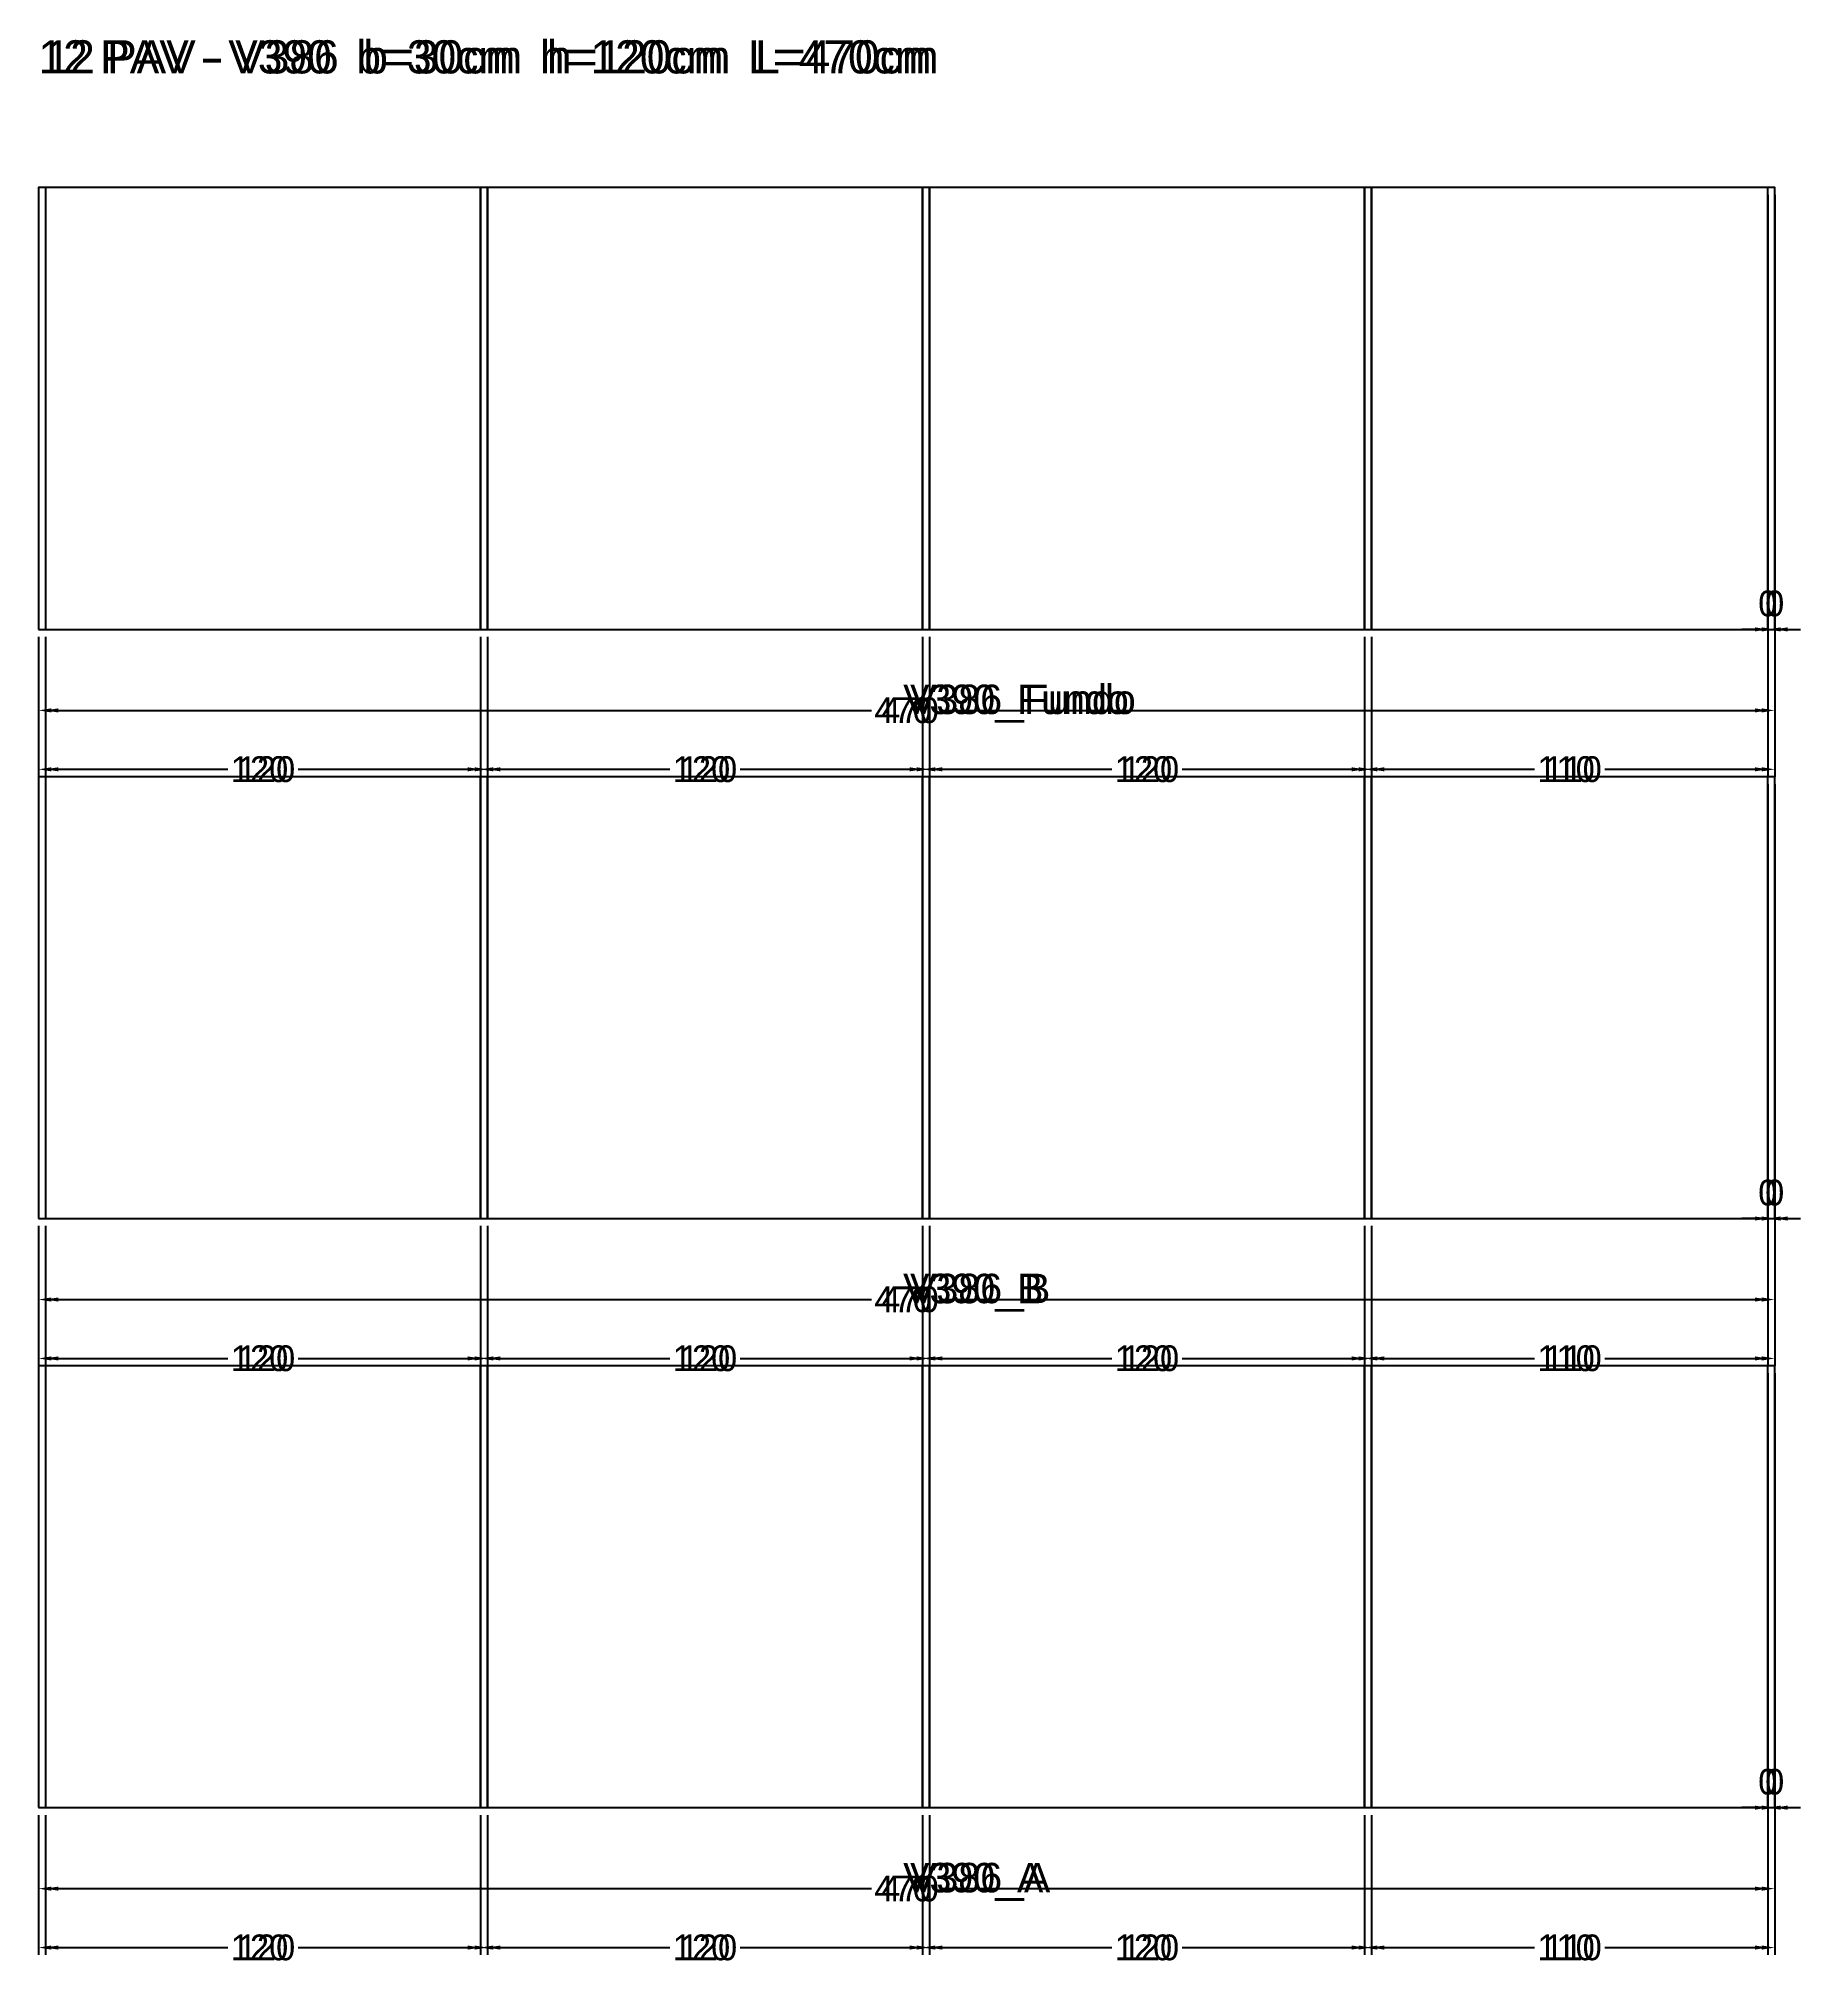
# Model space of a CAD drawing. Header units: metres. Extents: x 180 to 6304, y -9808 to 1664.
# Drawn here: x 4247 to 4725, y -2580 to -2057 of the extents above; entities that cross this region are included whole.
import ezdxf

# ---------------------------------------------------------------- set-up
doc = ezdxf.new("R2010")
doc.units = ezdxf.units.M
doc.layers.add('COTA', color=3, linetype='Continuous')
doc.dimstyles.new('COTA_VIG', dxfattribs={"dimtxt": 7, "dimasz": 3.5, "dimexe": 2, "dimexo": 2, "dimgap": 1.5, "dimtad": 1, "dimdec": 1, "dimcen": 2.5, "dimclrd": 3, "dimclre": 3, "dimclrt": 3, "dimazin": 3, "dimtfac": 1, "dimtmove": 0, "dimatfit": 3})

msp = doc.modelspace()

# ---------------------------------------------------------------- texts
at = {"layer": 'NOMENCLATURA', "char_height": 9, "attachment_point": 1}
for s, insert in [('12 PAV - V390  b=30cm  h=120cm  L=470cm', (4246.84, -2057.74)), ('12 PAV - V386  b=30cm  h=120cm  L=470cm', (4248.73, -2057.74))]:
    msp.add_mtext(s, dxfattribs=dict(at, insert=insert))
at = {"layer": 'Texto Secao', "char_height": 8, "attachment_point": 1}
for s, insert in [('V390_Fundo', (4481.59, -2232.74)), ('V386_Fundo', (4483.48, -2232.74)), ('V390_B', (4481.59, -2392.74)), ('V386_B', (4483.48, -2392.74)), ('V390_A', (4481.59, -2552.74)), ('V386_A', (4483.48, -2552.74))]:
    msp.add_mtext(s, dxfattribs=dict(at, insert=insert))

# ---------------------------------------------------------------- blocks, each defined once
blk = doc.blocks.new('_CLOSEDFILLED')
at = {"color": 0, "linetype": 'BYBLOCK'}
blk.add_solid([(-1, 0.16), (0, 0), (-1, -0.16)], dxfattribs=at)
blk = doc.blocks.new('*D1351')
at = {"color": 3}
for p, q in [((4248.73, -2539.74), (4248.73, -2561.74)), ((4718.23, -2539.74), (4718.23, -2561.74)), ((4252.23, -2559.74), (4472.98, -2559.74)), ((4493.98, -2559.74), (4714.73, -2559.74))]:
    blk.add_line(p, q, dxfattribs=at)
at = {"layer": 'Defpoints'}
for p in [(4248.73, -2537.74), (4718.23, -2537.74), (4248.73, -2559.74)]:
    blk.add_point(p, dxfattribs=at)
at = {"layer": 'COTA', "color": 3, "xscale": 3.5, "yscale": 3.5, "rotation": 180}
blk.add_blockref('_CLOSEDFILLED', (4248.73, -2559.74), dxfattribs=at)
at = {"layer": 'COTA', "color": 3, "xscale": 3.5, "yscale": 3.5}
blk.add_blockref('_CLOSEDFILLED', (4718.23, -2559.74), dxfattribs=at)
at = {"layer": 'COTA', "color": 3, "insert": (4483.48, -2559.74), "char_height": 7, "attachment_point": 5}
blk.add_mtext('470', dxfattribs=at)
blk = doc.blocks.new('*D1352')
at = {"color": 3}
for p, q in [((4248.73, -2539.74), (4248.73, -2577.74)), ((4368.73, -2539.74), (4368.73, -2577.74)), ((4252.23, -2575.74), (4298.23, -2575.74)), ((4319.23, -2575.74), (4365.23, -2575.74))]:
    blk.add_line(p, q, dxfattribs=at)
at = {"layer": 'Defpoints'}
for p in [(4248.73, -2537.74), (4368.73, -2537.74), (4248.73, -2575.74)]:
    blk.add_point(p, dxfattribs=at)
at = {"layer": 'COTA', "color": 3, "xscale": 3.5, "yscale": 3.5, "rotation": 180}
blk.add_blockref('_CLOSEDFILLED', (4248.73, -2575.74), dxfattribs=at)
at = {"layer": 'COTA', "color": 3, "xscale": 3.5, "yscale": 3.5}
blk.add_blockref('_CLOSEDFILLED', (4368.73, -2575.74), dxfattribs=at)
at = {"layer": 'COTA', "color": 3, "insert": (4308.73, -2575.74), "char_height": 7, "attachment_point": 5}
blk.add_mtext('120', dxfattribs=at)
blk = doc.blocks.new('*D1353')
at = {"color": 3}
for p, q in [((4368.73, -2539.74), (4368.73, -2577.74)), ((4488.73, -2539.74), (4488.73, -2577.74)), ((4372.23, -2575.74), (4418.23, -2575.74)), ((4439.23, -2575.74), (4485.23, -2575.74))]:
    blk.add_line(p, q, dxfattribs=at)
at = {"layer": 'Defpoints'}
for p in [(4368.73, -2537.74), (4488.73, -2537.74), (4368.73, -2575.74)]:
    blk.add_point(p, dxfattribs=at)
at = {"layer": 'COTA', "color": 3, "xscale": 3.5, "yscale": 3.5, "rotation": 180}
blk.add_blockref('_CLOSEDFILLED', (4368.73, -2575.74), dxfattribs=at)
at = {"layer": 'COTA', "color": 3, "xscale": 3.5, "yscale": 3.5}
blk.add_blockref('_CLOSEDFILLED', (4488.73, -2575.74), dxfattribs=at)
at = {"layer": 'COTA', "color": 3, "insert": (4428.73, -2575.74), "char_height": 7, "attachment_point": 5}
blk.add_mtext('120', dxfattribs=at)
blk = doc.blocks.new('*D1354')
at = {"color": 3}
for p, q in [((4488.73, -2539.74), (4488.73, -2577.74)), ((4608.73, -2539.74), (4608.73, -2577.74)), ((4492.23, -2575.74), (4538.23, -2575.74)), ((4559.23, -2575.74), (4605.23, -2575.74))]:
    blk.add_line(p, q, dxfattribs=at)
at = {"layer": 'Defpoints'}
for p in [(4488.73, -2537.74), (4608.73, -2537.74), (4488.73, -2575.74)]:
    blk.add_point(p, dxfattribs=at)
at = {"layer": 'COTA', "color": 3, "xscale": 3.5, "yscale": 3.5, "rotation": 180}
blk.add_blockref('_CLOSEDFILLED', (4488.73, -2575.74), dxfattribs=at)
at = {"layer": 'COTA', "color": 3, "xscale": 3.5, "yscale": 3.5}
blk.add_blockref('_CLOSEDFILLED', (4608.73, -2575.74), dxfattribs=at)
at = {"layer": 'COTA', "color": 3, "insert": (4548.73, -2575.74), "char_height": 7, "attachment_point": 5}
blk.add_mtext('120', dxfattribs=at)
blk = doc.blocks.new('*D1355')
at = {"color": 3}
for p, q in [((4608.73, -2539.74), (4608.73, -2577.74)), ((4718.23, -2539.74), (4718.23, -2577.74)), ((4612.23, -2575.74), (4652.98, -2575.74)), ((4673.98, -2575.74), (4714.73, -2575.74))]:
    blk.add_line(p, q, dxfattribs=at)
at = {"layer": 'Defpoints'}
for p in [(4608.73, -2537.74), (4718.23, -2537.74), (4608.73, -2575.74)]:
    blk.add_point(p, dxfattribs=at)
at = {"layer": 'COTA', "color": 3, "xscale": 3.5, "yscale": 3.5, "rotation": 180}
blk.add_blockref('_CLOSEDFILLED', (4608.73, -2575.74), dxfattribs=at)
at = {"layer": 'COTA', "color": 3, "xscale": 3.5, "yscale": 3.5}
blk.add_blockref('_CLOSEDFILLED', (4718.23, -2575.74), dxfattribs=at)
at = {"layer": 'COTA', "color": 3, "insert": (4663.48, -2575.74), "char_height": 7, "attachment_point": 5}
blk.add_mtext('110', dxfattribs=at)
blk = doc.blocks.new('*D1357')
at = {"color": 3}
for p, q in [((4248.73, -2379.74), (4248.73, -2401.74)), ((4718.23, -2379.74), (4718.23, -2401.74)), ((4252.23, -2399.74), (4472.98, -2399.74)), ((4493.98, -2399.74), (4714.73, -2399.74))]:
    blk.add_line(p, q, dxfattribs=at)
at = {"layer": 'Defpoints'}
for p in [(4248.73, -2377.74), (4718.23, -2377.74), (4248.73, -2399.74)]:
    blk.add_point(p, dxfattribs=at)
at = {"layer": 'COTA', "color": 3, "xscale": 3.5, "yscale": 3.5, "rotation": 180}
blk.add_blockref('_CLOSEDFILLED', (4248.73, -2399.74), dxfattribs=at)
at = {"layer": 'COTA', "color": 3, "xscale": 3.5, "yscale": 3.5}
blk.add_blockref('_CLOSEDFILLED', (4718.23, -2399.74), dxfattribs=at)
at = {"layer": 'COTA', "color": 3, "insert": (4483.48, -2399.74), "char_height": 7, "attachment_point": 5}
blk.add_mtext('470', dxfattribs=at)
blk = doc.blocks.new('*D1358')
at = {"color": 3}
for p, q in [((4248.73, -2379.74), (4248.73, -2417.74)), ((4368.73, -2379.74), (4368.73, -2417.74)), ((4252.23, -2415.74), (4298.23, -2415.74)), ((4319.23, -2415.74), (4365.23, -2415.74))]:
    blk.add_line(p, q, dxfattribs=at)
at = {"layer": 'Defpoints'}
for p in [(4248.73, -2377.74), (4368.73, -2377.74), (4248.73, -2415.74)]:
    blk.add_point(p, dxfattribs=at)
at = {"layer": 'COTA', "color": 3, "xscale": 3.5, "yscale": 3.5, "rotation": 180}
blk.add_blockref('_CLOSEDFILLED', (4248.73, -2415.74), dxfattribs=at)
at = {"layer": 'COTA', "color": 3, "xscale": 3.5, "yscale": 3.5}
blk.add_blockref('_CLOSEDFILLED', (4368.73, -2415.74), dxfattribs=at)
at = {"layer": 'COTA', "color": 3, "insert": (4308.73, -2415.74), "char_height": 7, "attachment_point": 5}
blk.add_mtext('120', dxfattribs=at)
blk = doc.blocks.new('*D1359')
at = {"color": 3}
for p, q in [((4368.73, -2379.74), (4368.73, -2417.74)), ((4488.73, -2379.74), (4488.73, -2417.74)), ((4372.23, -2415.74), (4418.23, -2415.74)), ((4439.23, -2415.74), (4485.23, -2415.74))]:
    blk.add_line(p, q, dxfattribs=at)
at = {"layer": 'Defpoints'}
for p in [(4368.73, -2377.74), (4488.73, -2377.74), (4368.73, -2415.74)]:
    blk.add_point(p, dxfattribs=at)
at = {"layer": 'COTA', "color": 3, "xscale": 3.5, "yscale": 3.5, "rotation": 180}
blk.add_blockref('_CLOSEDFILLED', (4368.73, -2415.74), dxfattribs=at)
at = {"layer": 'COTA', "color": 3, "xscale": 3.5, "yscale": 3.5}
blk.add_blockref('_CLOSEDFILLED', (4488.73, -2415.74), dxfattribs=at)
at = {"layer": 'COTA', "color": 3, "insert": (4428.73, -2415.74), "char_height": 7, "attachment_point": 5}
blk.add_mtext('120', dxfattribs=at)
blk = doc.blocks.new('*D1360')
at = {"color": 3}
for p, q in [((4488.73, -2379.74), (4488.73, -2417.74)), ((4608.73, -2379.74), (4608.73, -2417.74)), ((4492.23, -2415.74), (4538.23, -2415.74)), ((4559.23, -2415.74), (4605.23, -2415.74))]:
    blk.add_line(p, q, dxfattribs=at)
at = {"layer": 'Defpoints'}
for p in [(4488.73, -2377.74), (4608.73, -2377.74), (4488.73, -2415.74)]:
    blk.add_point(p, dxfattribs=at)
at = {"layer": 'COTA', "color": 3, "xscale": 3.5, "yscale": 3.5, "rotation": 180}
blk.add_blockref('_CLOSEDFILLED', (4488.73, -2415.74), dxfattribs=at)
at = {"layer": 'COTA', "color": 3, "xscale": 3.5, "yscale": 3.5}
blk.add_blockref('_CLOSEDFILLED', (4608.73, -2415.74), dxfattribs=at)
at = {"layer": 'COTA', "color": 3, "insert": (4548.73, -2415.74), "char_height": 7, "attachment_point": 5}
blk.add_mtext('120', dxfattribs=at)
blk = doc.blocks.new('*D1361')
at = {"color": 3}
for p, q in [((4608.73, -2379.74), (4608.73, -2417.74)), ((4718.23, -2379.74), (4718.23, -2417.74)), ((4612.23, -2415.74), (4652.98, -2415.74)), ((4673.98, -2415.74), (4714.73, -2415.74))]:
    blk.add_line(p, q, dxfattribs=at)
at = {"layer": 'Defpoints'}
for p in [(4608.73, -2377.74), (4718.23, -2377.74), (4608.73, -2415.74)]:
    blk.add_point(p, dxfattribs=at)
at = {"layer": 'COTA', "color": 3, "xscale": 3.5, "yscale": 3.5, "rotation": 180}
blk.add_blockref('_CLOSEDFILLED', (4608.73, -2415.74), dxfattribs=at)
at = {"layer": 'COTA', "color": 3, "xscale": 3.5, "yscale": 3.5}
blk.add_blockref('_CLOSEDFILLED', (4718.23, -2415.74), dxfattribs=at)
at = {"layer": 'COTA', "color": 3, "insert": (4663.48, -2415.74), "char_height": 7, "attachment_point": 5}
blk.add_mtext('110', dxfattribs=at)
blk = doc.blocks.new('*D1363')
at = {"color": 3}
for p, q in [((4248.73, -2219.74), (4248.73, -2241.74)), ((4718.23, -2219.74), (4718.23, -2241.74)), ((4252.23, -2239.74), (4472.98, -2239.74)), ((4493.98, -2239.74), (4714.73, -2239.74))]:
    blk.add_line(p, q, dxfattribs=at)
at = {"layer": 'Defpoints'}
for p in [(4248.73, -2217.74), (4718.23, -2217.74), (4248.73, -2239.74)]:
    blk.add_point(p, dxfattribs=at)
at = {"layer": 'COTA', "color": 3, "xscale": 3.5, "yscale": 3.5, "rotation": 180}
blk.add_blockref('_CLOSEDFILLED', (4248.73, -2239.74), dxfattribs=at)
at = {"layer": 'COTA', "color": 3, "xscale": 3.5, "yscale": 3.5}
blk.add_blockref('_CLOSEDFILLED', (4718.23, -2239.74), dxfattribs=at)
at = {"layer": 'COTA', "color": 3, "insert": (4483.48, -2239.74), "char_height": 7, "attachment_point": 5}
blk.add_mtext('470', dxfattribs=at)
blk = doc.blocks.new('*D1364')
at = {"color": 3}
for p, q in [((4248.73, -2219.74), (4248.73, -2257.74)), ((4368.73, -2219.74), (4368.73, -2257.74)), ((4252.23, -2255.74), (4298.23, -2255.74)), ((4319.23, -2255.74), (4365.23, -2255.74))]:
    blk.add_line(p, q, dxfattribs=at)
at = {"layer": 'Defpoints'}
for p in [(4248.73, -2217.74), (4368.73, -2217.74), (4248.73, -2255.74)]:
    blk.add_point(p, dxfattribs=at)
at = {"layer": 'COTA', "color": 3, "xscale": 3.5, "yscale": 3.5, "rotation": 180}
blk.add_blockref('_CLOSEDFILLED', (4248.73, -2255.74), dxfattribs=at)
at = {"layer": 'COTA', "color": 3, "xscale": 3.5, "yscale": 3.5}
blk.add_blockref('_CLOSEDFILLED', (4368.73, -2255.74), dxfattribs=at)
at = {"layer": 'COTA', "color": 3, "insert": (4308.73, -2255.74), "char_height": 7, "attachment_point": 5}
blk.add_mtext('120', dxfattribs=at)
blk = doc.blocks.new('*D1365')
at = {"color": 3}
for p, q in [((4368.73, -2219.74), (4368.73, -2257.74)), ((4488.73, -2219.74), (4488.73, -2257.74)), ((4372.23, -2255.74), (4418.23, -2255.74)), ((4439.23, -2255.74), (4485.23, -2255.74))]:
    blk.add_line(p, q, dxfattribs=at)
at = {"layer": 'Defpoints'}
for p in [(4368.73, -2217.74), (4488.73, -2217.74), (4368.73, -2255.74)]:
    blk.add_point(p, dxfattribs=at)
at = {"layer": 'COTA', "color": 3, "xscale": 3.5, "yscale": 3.5, "rotation": 180}
blk.add_blockref('_CLOSEDFILLED', (4368.73, -2255.74), dxfattribs=at)
at = {"layer": 'COTA', "color": 3, "xscale": 3.5, "yscale": 3.5}
blk.add_blockref('_CLOSEDFILLED', (4488.73, -2255.74), dxfattribs=at)
at = {"layer": 'COTA', "color": 3, "insert": (4428.73, -2255.74), "char_height": 7, "attachment_point": 5}
blk.add_mtext('120', dxfattribs=at)
blk = doc.blocks.new('*D1366')
at = {"color": 3}
for p, q in [((4488.73, -2219.74), (4488.73, -2257.74)), ((4608.73, -2219.74), (4608.73, -2257.74)), ((4492.23, -2255.74), (4538.23, -2255.74)), ((4559.23, -2255.74), (4605.23, -2255.74))]:
    blk.add_line(p, q, dxfattribs=at)
at = {"layer": 'Defpoints'}
for p in [(4488.73, -2217.74), (4608.73, -2217.74), (4488.73, -2255.74)]:
    blk.add_point(p, dxfattribs=at)
at = {"layer": 'COTA', "color": 3, "xscale": 3.5, "yscale": 3.5, "rotation": 180}
blk.add_blockref('_CLOSEDFILLED', (4488.73, -2255.74), dxfattribs=at)
at = {"layer": 'COTA', "color": 3, "xscale": 3.5, "yscale": 3.5}
blk.add_blockref('_CLOSEDFILLED', (4608.73, -2255.74), dxfattribs=at)
at = {"layer": 'COTA', "color": 3, "insert": (4548.73, -2255.74), "char_height": 7, "attachment_point": 5}
blk.add_mtext('120', dxfattribs=at)
blk = doc.blocks.new('*D1367')
at = {"color": 3}
for p, q in [((4608.73, -2219.74), (4608.73, -2257.74)), ((4718.23, -2219.74), (4718.23, -2257.74)), ((4612.23, -2255.74), (4652.98, -2255.74)), ((4673.98, -2255.74), (4714.73, -2255.74))]:
    blk.add_line(p, q, dxfattribs=at)
at = {"layer": 'Defpoints'}
for p in [(4608.73, -2217.74), (4718.23, -2217.74), (4608.73, -2255.74)]:
    blk.add_point(p, dxfattribs=at)
at = {"layer": 'COTA', "color": 3, "xscale": 3.5, "yscale": 3.5, "rotation": 180}
blk.add_blockref('_CLOSEDFILLED', (4608.73, -2255.74), dxfattribs=at)
at = {"layer": 'COTA', "color": 3, "xscale": 3.5, "yscale": 3.5}
blk.add_blockref('_CLOSEDFILLED', (4718.23, -2255.74), dxfattribs=at)
at = {"layer": 'COTA', "color": 3, "insert": (4663.48, -2255.74), "char_height": 7, "attachment_point": 5}
blk.add_mtext('110', dxfattribs=at)
blk = doc.blocks.new('*D1393')
at = {"color": 3}
for p, q in [((4246.84, -2539.74), (4246.84, -2561.74)), ((4716.34, -2539.74), (4716.34, -2561.74)), ((4250.34, -2559.74), (4471.09, -2559.74)), ((4492.09, -2559.74), (4712.84, -2559.74))]:
    blk.add_line(p, q, dxfattribs=at)
at = {"layer": 'Defpoints'}
for p in [(4246.84, -2537.74), (4716.34, -2537.74), (4246.84, -2559.74)]:
    blk.add_point(p, dxfattribs=at)
at = {"layer": 'COTA', "color": 3, "xscale": 3.5, "yscale": 3.5, "rotation": 180}
blk.add_blockref('_CLOSEDFILLED', (4246.84, -2559.74), dxfattribs=at)
at = {"layer": 'COTA', "color": 3, "xscale": 3.5, "yscale": 3.5}
blk.add_blockref('_CLOSEDFILLED', (4716.34, -2559.74), dxfattribs=at)
at = {"layer": 'COTA', "color": 3, "insert": (4481.59, -2559.74), "char_height": 7, "attachment_point": 5}
blk.add_mtext('470', dxfattribs=at)
blk = doc.blocks.new('*D1394')
at = {"color": 3}
for p, q in [((4246.84, -2539.74), (4246.84, -2577.74)), ((4366.84, -2539.74), (4366.84, -2577.74)), ((4250.34, -2575.74), (4296.34, -2575.74)), ((4317.34, -2575.74), (4363.34, -2575.74))]:
    blk.add_line(p, q, dxfattribs=at)
at = {"layer": 'Defpoints'}
for p in [(4246.84, -2537.74), (4366.84, -2537.74), (4246.84, -2575.74)]:
    blk.add_point(p, dxfattribs=at)
at = {"layer": 'COTA', "color": 3, "xscale": 3.5, "yscale": 3.5, "rotation": 180}
blk.add_blockref('_CLOSEDFILLED', (4246.84, -2575.74), dxfattribs=at)
at = {"layer": 'COTA', "color": 3, "xscale": 3.5, "yscale": 3.5}
blk.add_blockref('_CLOSEDFILLED', (4366.84, -2575.74), dxfattribs=at)
at = {"layer": 'COTA', "color": 3, "insert": (4306.84, -2575.74), "char_height": 7, "attachment_point": 5}
blk.add_mtext('120', dxfattribs=at)
blk = doc.blocks.new('*D1395')
at = {"color": 3}
for p, q in [((4366.84, -2539.74), (4366.84, -2577.74)), ((4486.84, -2539.74), (4486.84, -2577.74)), ((4370.34, -2575.74), (4416.34, -2575.74)), ((4437.34, -2575.74), (4483.34, -2575.74))]:
    blk.add_line(p, q, dxfattribs=at)
at = {"layer": 'Defpoints'}
for p in [(4366.84, -2537.74), (4486.84, -2537.74), (4366.84, -2575.74)]:
    blk.add_point(p, dxfattribs=at)
at = {"layer": 'COTA', "color": 3, "xscale": 3.5, "yscale": 3.5, "rotation": 180}
blk.add_blockref('_CLOSEDFILLED', (4366.84, -2575.74), dxfattribs=at)
at = {"layer": 'COTA', "color": 3, "xscale": 3.5, "yscale": 3.5}
blk.add_blockref('_CLOSEDFILLED', (4486.84, -2575.74), dxfattribs=at)
at = {"layer": 'COTA', "color": 3, "insert": (4426.84, -2575.74), "char_height": 7, "attachment_point": 5}
blk.add_mtext('120', dxfattribs=at)
blk = doc.blocks.new('*D1396')
at = {"color": 3}
for p, q in [((4486.84, -2539.74), (4486.84, -2577.74)), ((4606.84, -2539.74), (4606.84, -2577.74)), ((4490.34, -2575.74), (4536.34, -2575.74)), ((4557.34, -2575.74), (4603.34, -2575.74))]:
    blk.add_line(p, q, dxfattribs=at)
at = {"layer": 'Defpoints'}
for p in [(4486.84, -2537.74), (4606.84, -2537.74), (4486.84, -2575.74)]:
    blk.add_point(p, dxfattribs=at)
at = {"layer": 'COTA', "color": 3, "xscale": 3.5, "yscale": 3.5, "rotation": 180}
blk.add_blockref('_CLOSEDFILLED', (4486.84, -2575.74), dxfattribs=at)
at = {"layer": 'COTA', "color": 3, "xscale": 3.5, "yscale": 3.5}
blk.add_blockref('_CLOSEDFILLED', (4606.84, -2575.74), dxfattribs=at)
at = {"layer": 'COTA', "color": 3, "insert": (4546.84, -2575.74), "char_height": 7, "attachment_point": 5}
blk.add_mtext('120', dxfattribs=at)
blk = doc.blocks.new('*D1397')
at = {"color": 3}
for p, q in [((4606.84, -2539.74), (4606.84, -2577.74)), ((4716.34, -2539.74), (4716.34, -2577.74)), ((4610.34, -2575.74), (4651.09, -2575.74)), ((4672.09, -2575.74), (4712.84, -2575.74))]:
    blk.add_line(p, q, dxfattribs=at)
at = {"layer": 'Defpoints'}
for p in [(4606.84, -2537.74), (4716.34, -2537.74), (4606.84, -2575.74)]:
    blk.add_point(p, dxfattribs=at)
at = {"layer": 'COTA', "color": 3, "xscale": 3.5, "yscale": 3.5, "rotation": 180}
blk.add_blockref('_CLOSEDFILLED', (4606.84, -2575.74), dxfattribs=at)
at = {"layer": 'COTA', "color": 3, "xscale": 3.5, "yscale": 3.5}
blk.add_blockref('_CLOSEDFILLED', (4716.34, -2575.74), dxfattribs=at)
at = {"layer": 'COTA', "color": 3, "insert": (4661.59, -2575.74), "char_height": 7, "attachment_point": 5}
blk.add_mtext('110', dxfattribs=at)
blk = doc.blocks.new('*D1399')
at = {"color": 3}
for p, q in [((4246.84, -2379.74), (4246.84, -2401.74)), ((4716.34, -2379.74), (4716.34, -2401.74)), ((4250.34, -2399.74), (4471.09, -2399.74)), ((4492.09, -2399.74), (4712.84, -2399.74))]:
    blk.add_line(p, q, dxfattribs=at)
at = {"layer": 'Defpoints'}
for p in [(4246.84, -2377.74), (4716.34, -2377.74), (4246.84, -2399.74)]:
    blk.add_point(p, dxfattribs=at)
at = {"layer": 'COTA', "color": 3, "xscale": 3.5, "yscale": 3.5, "rotation": 180}
blk.add_blockref('_CLOSEDFILLED', (4246.84, -2399.74), dxfattribs=at)
at = {"layer": 'COTA', "color": 3, "xscale": 3.5, "yscale": 3.5}
blk.add_blockref('_CLOSEDFILLED', (4716.34, -2399.74), dxfattribs=at)
at = {"layer": 'COTA', "color": 3, "insert": (4481.59, -2399.74), "char_height": 7, "attachment_point": 5}
blk.add_mtext('470', dxfattribs=at)
blk = doc.blocks.new('*D1400')
at = {"color": 3}
for p, q in [((4246.84, -2379.74), (4246.84, -2417.74)), ((4366.84, -2379.74), (4366.84, -2417.74)), ((4250.34, -2415.74), (4296.34, -2415.74)), ((4317.34, -2415.74), (4363.34, -2415.74))]:
    blk.add_line(p, q, dxfattribs=at)
at = {"layer": 'Defpoints'}
for p in [(4246.84, -2377.74), (4366.84, -2377.74), (4246.84, -2415.74)]:
    blk.add_point(p, dxfattribs=at)
at = {"layer": 'COTA', "color": 3, "xscale": 3.5, "yscale": 3.5, "rotation": 180}
blk.add_blockref('_CLOSEDFILLED', (4246.84, -2415.74), dxfattribs=at)
at = {"layer": 'COTA', "color": 3, "xscale": 3.5, "yscale": 3.5}
blk.add_blockref('_CLOSEDFILLED', (4366.84, -2415.74), dxfattribs=at)
at = {"layer": 'COTA', "color": 3, "insert": (4306.84, -2415.74), "char_height": 7, "attachment_point": 5}
blk.add_mtext('120', dxfattribs=at)
blk = doc.blocks.new('*D1401')
at = {"color": 3}
for p, q in [((4366.84, -2379.74), (4366.84, -2417.74)), ((4486.84, -2379.74), (4486.84, -2417.74)), ((4370.34, -2415.74), (4416.34, -2415.74)), ((4437.34, -2415.74), (4483.34, -2415.74))]:
    blk.add_line(p, q, dxfattribs=at)
at = {"layer": 'Defpoints'}
for p in [(4366.84, -2377.74), (4486.84, -2377.74), (4366.84, -2415.74)]:
    blk.add_point(p, dxfattribs=at)
at = {"layer": 'COTA', "color": 3, "xscale": 3.5, "yscale": 3.5, "rotation": 180}
blk.add_blockref('_CLOSEDFILLED', (4366.84, -2415.74), dxfattribs=at)
at = {"layer": 'COTA', "color": 3, "xscale": 3.5, "yscale": 3.5}
blk.add_blockref('_CLOSEDFILLED', (4486.84, -2415.74), dxfattribs=at)
at = {"layer": 'COTA', "color": 3, "insert": (4426.84, -2415.74), "char_height": 7, "attachment_point": 5}
blk.add_mtext('120', dxfattribs=at)
blk = doc.blocks.new('*D1402')
at = {"color": 3}
for p, q in [((4486.84, -2379.74), (4486.84, -2417.74)), ((4606.84, -2379.74), (4606.84, -2417.74)), ((4490.34, -2415.74), (4536.34, -2415.74)), ((4557.34, -2415.74), (4603.34, -2415.74))]:
    blk.add_line(p, q, dxfattribs=at)
at = {"layer": 'Defpoints'}
for p in [(4486.84, -2377.74), (4606.84, -2377.74), (4486.84, -2415.74)]:
    blk.add_point(p, dxfattribs=at)
at = {"layer": 'COTA', "color": 3, "xscale": 3.5, "yscale": 3.5, "rotation": 180}
blk.add_blockref('_CLOSEDFILLED', (4486.84, -2415.74), dxfattribs=at)
at = {"layer": 'COTA', "color": 3, "xscale": 3.5, "yscale": 3.5}
blk.add_blockref('_CLOSEDFILLED', (4606.84, -2415.74), dxfattribs=at)
at = {"layer": 'COTA', "color": 3, "insert": (4546.84, -2415.74), "char_height": 7, "attachment_point": 5}
blk.add_mtext('120', dxfattribs=at)
blk = doc.blocks.new('*D1403')
at = {"color": 3}
for p, q in [((4606.84, -2379.74), (4606.84, -2417.74)), ((4716.34, -2379.74), (4716.34, -2417.74)), ((4610.34, -2415.74), (4651.09, -2415.74)), ((4672.09, -2415.74), (4712.84, -2415.74))]:
    blk.add_line(p, q, dxfattribs=at)
at = {"layer": 'Defpoints'}
for p in [(4606.84, -2377.74), (4716.34, -2377.74), (4606.84, -2415.74)]:
    blk.add_point(p, dxfattribs=at)
at = {"layer": 'COTA', "color": 3, "xscale": 3.5, "yscale": 3.5, "rotation": 180}
blk.add_blockref('_CLOSEDFILLED', (4606.84, -2415.74), dxfattribs=at)
at = {"layer": 'COTA', "color": 3, "xscale": 3.5, "yscale": 3.5}
blk.add_blockref('_CLOSEDFILLED', (4716.34, -2415.74), dxfattribs=at)
at = {"layer": 'COTA', "color": 3, "insert": (4661.59, -2415.74), "char_height": 7, "attachment_point": 5}
blk.add_mtext('110', dxfattribs=at)
blk = doc.blocks.new('*D1405')
at = {"color": 3}
for p, q in [((4246.84, -2219.74), (4246.84, -2241.74)), ((4716.34, -2219.74), (4716.34, -2241.74)), ((4250.34, -2239.74), (4471.09, -2239.74)), ((4492.09, -2239.74), (4712.84, -2239.74))]:
    blk.add_line(p, q, dxfattribs=at)
at = {"layer": 'Defpoints'}
for p in [(4246.84, -2217.74), (4716.34, -2217.74), (4246.84, -2239.74)]:
    blk.add_point(p, dxfattribs=at)
at = {"layer": 'COTA', "color": 3, "xscale": 3.5, "yscale": 3.5, "rotation": 180}
blk.add_blockref('_CLOSEDFILLED', (4246.84, -2239.74), dxfattribs=at)
at = {"layer": 'COTA', "color": 3, "xscale": 3.5, "yscale": 3.5}
blk.add_blockref('_CLOSEDFILLED', (4716.34, -2239.74), dxfattribs=at)
at = {"layer": 'COTA', "color": 3, "insert": (4481.59, -2239.74), "char_height": 7, "attachment_point": 5}
blk.add_mtext('470', dxfattribs=at)
blk = doc.blocks.new('*D1406')
at = {"color": 3}
for p, q in [((4246.84, -2219.74), (4246.84, -2257.74)), ((4366.84, -2219.74), (4366.84, -2257.74)), ((4250.34, -2255.74), (4296.34, -2255.74)), ((4317.34, -2255.74), (4363.34, -2255.74))]:
    blk.add_line(p, q, dxfattribs=at)
at = {"layer": 'Defpoints'}
for p in [(4246.84, -2217.74), (4366.84, -2217.74), (4246.84, -2255.74)]:
    blk.add_point(p, dxfattribs=at)
at = {"layer": 'COTA', "color": 3, "xscale": 3.5, "yscale": 3.5, "rotation": 180}
blk.add_blockref('_CLOSEDFILLED', (4246.84, -2255.74), dxfattribs=at)
at = {"layer": 'COTA', "color": 3, "xscale": 3.5, "yscale": 3.5}
blk.add_blockref('_CLOSEDFILLED', (4366.84, -2255.74), dxfattribs=at)
at = {"layer": 'COTA', "color": 3, "insert": (4306.84, -2255.74), "char_height": 7, "attachment_point": 5}
blk.add_mtext('120', dxfattribs=at)
blk = doc.blocks.new('*D1407')
at = {"color": 3}
for p, q in [((4366.84, -2219.74), (4366.84, -2257.74)), ((4486.84, -2219.74), (4486.84, -2257.74)), ((4370.34, -2255.74), (4416.34, -2255.74)), ((4437.34, -2255.74), (4483.34, -2255.74))]:
    blk.add_line(p, q, dxfattribs=at)
at = {"layer": 'Defpoints'}
for p in [(4366.84, -2217.74), (4486.84, -2217.74), (4366.84, -2255.74)]:
    blk.add_point(p, dxfattribs=at)
at = {"layer": 'COTA', "color": 3, "xscale": 3.5, "yscale": 3.5, "rotation": 180}
blk.add_blockref('_CLOSEDFILLED', (4366.84, -2255.74), dxfattribs=at)
at = {"layer": 'COTA', "color": 3, "xscale": 3.5, "yscale": 3.5}
blk.add_blockref('_CLOSEDFILLED', (4486.84, -2255.74), dxfattribs=at)
at = {"layer": 'COTA', "color": 3, "insert": (4426.84, -2255.74), "char_height": 7, "attachment_point": 5}
blk.add_mtext('120', dxfattribs=at)
blk = doc.blocks.new('*D1408')
at = {"color": 3}
for p, q in [((4486.84, -2219.74), (4486.84, -2257.74)), ((4606.84, -2219.74), (4606.84, -2257.74)), ((4490.34, -2255.74), (4536.34, -2255.74)), ((4557.34, -2255.74), (4603.34, -2255.74))]:
    blk.add_line(p, q, dxfattribs=at)
at = {"layer": 'Defpoints'}
for p in [(4486.84, -2217.74), (4606.84, -2217.74), (4486.84, -2255.74)]:
    blk.add_point(p, dxfattribs=at)
at = {"layer": 'COTA', "color": 3, "xscale": 3.5, "yscale": 3.5, "rotation": 180}
blk.add_blockref('_CLOSEDFILLED', (4486.84, -2255.74), dxfattribs=at)
at = {"layer": 'COTA', "color": 3, "xscale": 3.5, "yscale": 3.5}
blk.add_blockref('_CLOSEDFILLED', (4606.84, -2255.74), dxfattribs=at)
at = {"layer": 'COTA', "color": 3, "insert": (4546.84, -2255.74), "char_height": 7, "attachment_point": 5}
blk.add_mtext('120', dxfattribs=at)
blk = doc.blocks.new('*D1409')
at = {"color": 3}
for p, q in [((4606.84, -2219.74), (4606.84, -2257.74)), ((4716.34, -2219.74), (4716.34, -2257.74)), ((4610.34, -2255.74), (4651.09, -2255.74)), ((4672.09, -2255.74), (4712.84, -2255.74))]:
    blk.add_line(p, q, dxfattribs=at)
at = {"layer": 'Defpoints'}
for p in [(4606.84, -2217.74), (4716.34, -2217.74), (4606.84, -2255.74)]:
    blk.add_point(p, dxfattribs=at)
at = {"layer": 'COTA', "color": 3, "xscale": 3.5, "yscale": 3.5, "rotation": 180}
blk.add_blockref('_CLOSEDFILLED', (4606.84, -2255.74), dxfattribs=at)
at = {"layer": 'COTA', "color": 3, "xscale": 3.5, "yscale": 3.5}
blk.add_blockref('_CLOSEDFILLED', (4716.34, -2255.74), dxfattribs=at)
at = {"layer": 'COTA', "color": 3, "insert": (4661.59, -2255.74), "char_height": 7, "attachment_point": 5}
blk.add_mtext('110', dxfattribs=at)

# ---------------------------------------------------------------- dimensions: what is measured, and where the dimension line sits
at = {"layer": 'COTA'}
for base, p1, p2 in [((4716.34, -2217.74), (4716.34, -2217.74), (4716.34, -2097.74)), ((4718.23, -2217.74), (4718.23, -2217.74), (4718.23, -2097.74)), ((4716.34, -2377.74), (4716.34, -2377.74), (4716.34, -2257.74)), ((4718.23, -2377.74), (4718.23, -2377.74), (4718.23, -2257.74)), ((4716.34, -2537.74), (4716.34, -2537.74), (4716.34, -2417.74)), ((4718.23, -2537.74), (4718.23, -2537.74), (4718.23, -2417.74))]:
    msp.add_linear_dim(base=base, p1=p1, p2=p2, dimstyle='COTA_VIG', dxfattribs=at).render()
for base, p1, p2, picture, middle in [((4246.84, -2239.74), (4246.84, -2217.74), (4716.34, -2217.74), '*D1405', (4481.59, -2239.74)), ((4246.84, -2255.74), (4246.84, -2217.74), (4366.84, -2217.74), '*D1406', (4306.84, -2255.74)), ((4248.73, -2239.74), (4248.73, -2217.74), (4718.23, -2217.74), '*D1363', (4483.48, -2239.74)), ((4248.73, -2255.74), (4248.73, -2217.74), (4368.73, -2217.74), '*D1364', (4308.73, -2255.74)), ((4366.84, -2255.74), (4366.84, -2217.74), (4486.84, -2217.74), '*D1407', (4426.84, -2255.74)), ((4368.73, -2255.74), (4368.73, -2217.74), (4488.73, -2217.74), '*D1365', (4428.73, -2255.74)), ((4486.84, -2255.74), (4486.84, -2217.74), (4606.84, -2217.74), '*D1408', (4546.84, -2255.74)), ((4488.73, -2255.74), (4488.73, -2217.74), (4608.73, -2217.74), '*D1366', (4548.73, -2255.74)), ((4606.84, -2255.74), (4606.84, -2217.74), (4716.34, -2217.74), '*D1409', (4661.59, -2255.74)), ((4608.73, -2255.74), (4608.73, -2217.74), (4718.23, -2217.74), '*D1367', (4663.48, -2255.74)), ((4246.84, -2399.74), (4246.84, -2377.74), (4716.34, -2377.74), '*D1399', (4481.59, -2399.74)), ((4246.84, -2415.74), (4246.84, -2377.74), (4366.84, -2377.74), '*D1400', (4306.84, -2415.74)), ((4248.73, -2399.74), (4248.73, -2377.74), (4718.23, -2377.74), '*D1357', (4483.48, -2399.74)), ((4248.73, -2415.74), (4248.73, -2377.74), (4368.73, -2377.74), '*D1358', (4308.73, -2415.74)), ((4366.84, -2415.74), (4366.84, -2377.74), (4486.84, -2377.74), '*D1401', (4426.84, -2415.74)), ((4368.73, -2415.74), (4368.73, -2377.74), (4488.73, -2377.74), '*D1359', (4428.73, -2415.74)), ((4486.84, -2415.74), (4486.84, -2377.74), (4606.84, -2377.74), '*D1402', (4546.84, -2415.74)), ((4488.73, -2415.74), (4488.73, -2377.74), (4608.73, -2377.74), '*D1360', (4548.73, -2415.74)), ((4606.84, -2415.74), (4606.84, -2377.74), (4716.34, -2377.74), '*D1403', (4661.59, -2415.74)), ((4608.73, -2415.74), (4608.73, -2377.74), (4718.23, -2377.74), '*D1361', (4663.48, -2415.74)), ((4246.84, -2559.74), (4246.84, -2537.74), (4716.34, -2537.74), '*D1393', (4481.59, -2559.74)), ((4246.84, -2575.74), (4246.84, -2537.74), (4366.84, -2537.74), '*D1394', (4306.84, -2575.74)), ((4248.73, -2559.74), (4248.73, -2537.74), (4718.23, -2537.74), '*D1351', (4483.48, -2559.74)), ((4248.73, -2575.74), (4248.73, -2537.74), (4368.73, -2537.74), '*D1352', (4308.73, -2575.74)), ((4366.84, -2575.74), (4366.84, -2537.74), (4486.84, -2537.74), '*D1395', (4426.84, -2575.74)), ((4368.73, -2575.74), (4368.73, -2537.74), (4488.73, -2537.74), '*D1353', (4428.73, -2575.74)), ((4486.84, -2575.74), (4486.84, -2537.74), (4606.84, -2537.74), '*D1396', (4546.84, -2575.74)), ((4488.73, -2575.74), (4488.73, -2537.74), (4608.73, -2537.74), '*D1354', (4548.73, -2575.74)), ((4606.84, -2575.74), (4606.84, -2537.74), (4716.34, -2537.74), '*D1397', (4661.59, -2575.74)), ((4608.73, -2575.74), (4608.73, -2537.74), (4718.23, -2537.74), '*D1355', (4663.48, -2575.74))]:
    dim = msp.add_linear_dim(base=base, p1=p1, p2=p2, dimstyle='COTA_VIG', dxfattribs=at)
    dim.commit()
    dim.dimension.update_dxf_attribs({"geometry": picture, "text_midpoint": middle})

# ---------------------------------------------------------------- linework, layer by layer
at = {"layer": 'Paineis'}
for points in [[(4246.84, -2217.74), (4366.84, -2217.74), (4366.84, -2097.74), (4246.84, -2097.74)], [(4248.73, -2217.74), (4368.73, -2217.74), (4368.73, -2097.74), (4248.73, -2097.74)], [(4366.84, -2217.74), (4486.84, -2217.74), (4486.84, -2097.74), (4366.84, -2097.74)], [(4368.73, -2217.74), (4488.73, -2217.74), (4488.73, -2097.74), (4368.73, -2097.74)], [(4486.84, -2217.74), (4606.84, -2217.74), (4606.84, -2097.74), (4486.84, -2097.74)], [(4488.73, -2217.74), (4608.73, -2217.74), (4608.73, -2097.74), (4488.73, -2097.74)], [(4606.84, -2217.74), (4716.34, -2217.74), (4716.34, -2097.74), (4606.84, -2097.74)], [(4608.73, -2217.74), (4718.23, -2217.74), (4718.23, -2097.74), (4608.73, -2097.74)], [(4246.84, -2377.74), (4366.84, -2377.74), (4366.84, -2257.74), (4246.84, -2257.74)], [(4248.73, -2377.74), (4368.73, -2377.74), (4368.73, -2257.74), (4248.73, -2257.74)], [(4366.84, -2377.74), (4486.84, -2377.74), (4486.84, -2257.74), (4366.84, -2257.74)], [(4368.73, -2377.74), (4488.73, -2377.74), (4488.73, -2257.74), (4368.73, -2257.74)], [(4486.84, -2377.74), (4606.84, -2377.74), (4606.84, -2257.74), (4486.84, -2257.74)], [(4488.73, -2377.74), (4608.73, -2377.74), (4608.73, -2257.74), (4488.73, -2257.74)], [(4606.84, -2377.74), (4716.34, -2377.74), (4716.34, -2257.74), (4606.84, -2257.74)], [(4608.73, -2377.74), (4718.23, -2377.74), (4718.23, -2257.74), (4608.73, -2257.74)], [(4246.84, -2537.74), (4366.84, -2537.74), (4366.84, -2417.74), (4246.84, -2417.74)], [(4248.73, -2537.74), (4368.73, -2537.74), (4368.73, -2417.74), (4248.73, -2417.74)], [(4366.84, -2537.74), (4486.84, -2537.74), (4486.84, -2417.74), (4366.84, -2417.74)], [(4368.73, -2537.74), (4488.73, -2537.74), (4488.73, -2417.74), (4368.73, -2417.74)], [(4486.84, -2537.74), (4606.84, -2537.74), (4606.84, -2417.74), (4486.84, -2417.74)], [(4488.73, -2537.74), (4608.73, -2537.74), (4608.73, -2417.74), (4488.73, -2417.74)], [(4606.84, -2537.74), (4716.34, -2537.74), (4716.34, -2417.74), (4606.84, -2417.74)], [(4608.73, -2537.74), (4718.23, -2537.74), (4718.23, -2417.74), (4608.73, -2417.74)]]:
    msp.add_lwpolyline(points, close=True, dxfattribs=at)

msp.set_redraw_order([(e.dxf.handle, doc.entitydb.next_handle()) for e in msp.query("TEXT MTEXT ATTDEF DIMENSION ARC_DIMENSION")])  # texts and dimensions are drawn at this point

doc.saveas('drawing.dxf')
